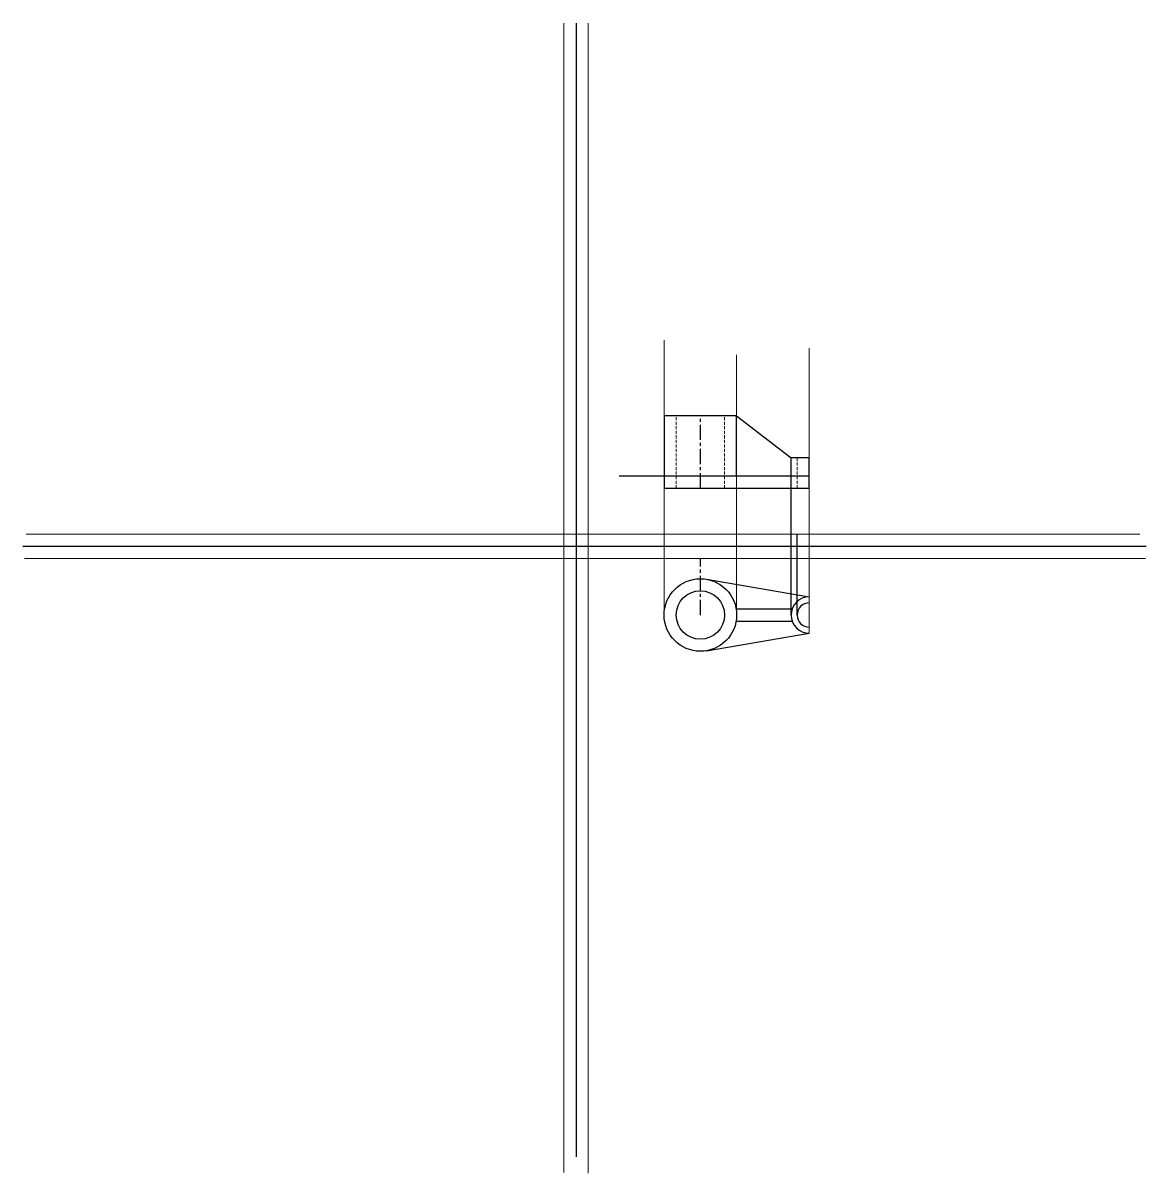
# Model space of a CAD drawing. Header units: millimetres. Extents: x -6852 to 59965, y -10230 to 31776.
# Drawn here: x 20463 to 21392, y -4464 to -3513 of the extents above; entities that cross this region are included whole.
import ezdxf

# ---------------------------------------------------------------- set-up
doc = ezdxf.new("R2010")
doc.units = ezdxf.units.MM
doc.header["$MEASUREMENT"] = 0
doc.linetypes.add('CENTER', pattern=[2, 1.25, -0.25, 0.25, -0.25])
doc.linetypes.add('HIDDEN', pattern=[0.375, 0.25, -0.125])
doc.layers.add('Hidden Lines', color=10, linetype='HIDDEN', lineweight=13)
doc.layers.add('Object line', color=7, linetype='Continuous', lineweight=25)
doc.layers.add('Projection Line', color=7, linetype='Continuous', lineweight=9, transparency=0.75)

msp = doc.modelspace()

# ---------------------------------------------------------------- linework, layer by layer
for p, q in [((20920.465, -3512.552), (20920.465, -4450.121)), ((20463.069, -3945.276), (21391.869, -3945.276))]:
    msp.add_line(p, q)
at = {"layer": 'Hidden Lines', "ltscale": 10}
for p, q in [((21003.303, -3897.29), (21003.303, -3837.29)), ((21043.303, -3897.29), (21043.303, -3837.29)), ((21103.303, -3897.29), (21103.303, -3872.29))]:
    msp.add_line(p, q, dxfattribs=at)
at = {"layer": 'Object line'}
for p, q in [((21053.303, -3837.29), (20993.303, -3837.29)), ((20993.303, -3837.29), (20993.303, -3887.29)), ((21053.303, -3887.29), (21053.303, -3837.29)), ((21053.303, -3837.29), (21098.303, -3872.29)), ((21098.303, -4002.133), (21098.303, -3872.29)), ((21113.303, -3872.29), (21098.303, -3872.29)), ((21113.303, -3897.29), (21113.303, -3872.29)), ((21113.303, -3887.29), (20956.073, -3887.29)), ((20993.303, -3887.29), (20993.303, -3897.29)), ((21113.303, -3897.29), (21113.303, -3887.29)), ((20993.303, -3897.29), (21113.303, -3897.29)), ((21103.303, -4002.133), (21103.303, -3935.276)), ((21028.375, -3972.565), (21113.303, -3987.133)), ((21052.883, -3997.133), (21099.161, -3997.133)), ((21052.883, -4007.133), (21099.161, -4007.133)), ((21028.375, -4031.701), (21113.303, -4017.133))]:
    msp.add_line(p, q, dxfattribs=at)
at = {"layer": 'Object line', "linetype": 'CENTER', "ltscale": 10}
for p, q in [((21023.303, -3897.29), (21023.303, -3837.29)), ((21023.303, -4002.133), (21023.303, -3955.276))]:
    msp.add_line(p, q, dxfattribs=at)
at = {"layer": 'Object line'}
for radius in [30, 20]:
    msp.add_circle((21023.303, -4002.133), radius, dxfattribs=at)
for radius in [15, 10]:
    msp.add_arc((21113.303, -4002.133), radius, 90, 270, dxfattribs=at)
at = {"layer": 'Projection Line'}
for p, q in [((20910.465, -3512.552), (20910.465, -4463.144)), ((20930.465, -3512.552), (20930.465, -4463.588)), ((20993.303, -4002.133), (20993.303, -3774.93)), ((21113.303, -4017.133), (21113.303, -3781.485)), ((21053.303, -4002.133), (21053.303, -3786.947)), ((21386.724, -3935.276), (20465.815, -3935.276)), ((21391.318, -3955.276), (20464.442, -3955.276))]:
    msp.add_line(p, q, dxfattribs=at)

doc.saveas('drawing.dxf')
